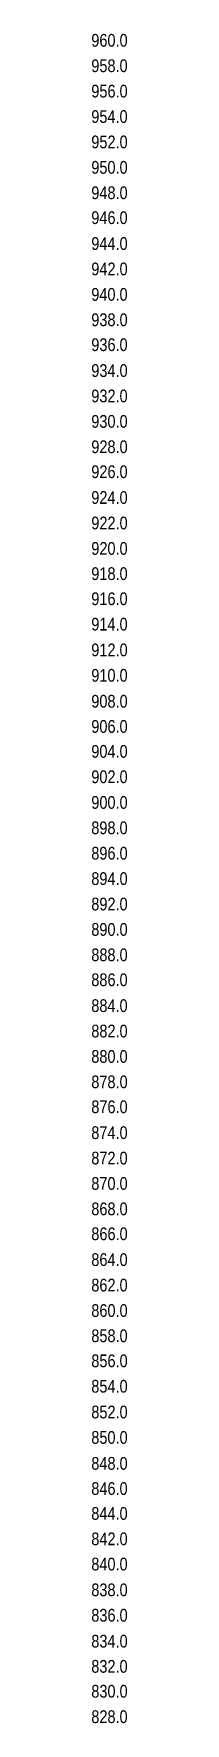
# Model space of a CAD drawing. Extents: x 406232 to 435383, y 6039561 to 6052989.
# Drawn here: x 425641 to 425668, y 6048314 to 6049644 of the extents above; entities that cross this region are included whole.
import ezdxf
from ezdxf.enums import TextEntityAlignment as Align

# ---------------------------------------------------------------- set-up
doc = ezdxf.new("R2010")
doc.units = 0
doc.header["$LTSCALE"] = 5
doc.layers.add('S-T7', color=7, linetype='Continuous')
doc.styles.add('80', font='ARIALN.TTF', dxfattribs={"height": 10})

msp = doc.modelspace()

# ---------------------------------------------------------------- texts
at = {"layer": 'S-T7', "style": '80'}
for s, p in [('960.0', (425668.855, 6049638.78)), ('958.0', (425668.855, 6049618.789)), ('956.0', (425668.855, 6049598.799)), ('954.0', (425668.855, 6049578.808)), ('952.0', (425668.855, 6049558.817)), ('950.0', (425668.855, 6049538.826)), ('948.0', (425668.855, 6049518.835)), ('946.0', (425668.855, 6049499.217)), ('944.0', (425668.855, 6049478.853)), ('942.0', (425668.855, 6049458.862)), ('940.0', (425668.855, 6049438.872)), ('938.0', (425668.855, 6049418.881)), ('936.0', (425668.855, 6049399.263)), ('934.0', (425668.855, 6049378.899)), ('932.0', (425668.855, 6049358.908)), ('930.0', (425668.855, 6049338.917)), ('928.0', (425668.855, 6049318.926)), ('926.0', (425668.855, 6049299.308)), ('924.0', (425668.855, 6049278.99)), ('922.0', (425668.855, 6049258.94)), ('920.0', (425668.855, 6049238.931)), ('918.0', (425668.855, 6049219.081)), ('916.0', (425668.855, 6049199.344)), ('914.0', (425668.855, 6049179.33)), ('912.0', (425668.855, 6049159.061)), ('910.0', (425668.855, 6049139.07)), ('908.0', (425668.855, 6049118.651)), ('906.0', (425668.855, 6049098.847)), ('904.0', (425668.855, 6049079.236)), ('902.0', (425668.855, 6049059.245)), ('900.0', (425668.855, 6049039.054)), ('898.0', (425668.855, 6049019.063)), ('896.0', (425668.855, 6048999.072)), ('894.0', (425668.855, 6048979.081)), ('892.0', (425668.855, 6048959.091)), ('890.0', (425668.855, 6048939.1)), ('888.0', (425668.855, 6048919.109)), ('886.0', (425668.855, 6048899.491)), ('884.0', (425668.855, 6048879.127)), ('882.0', (425668.855, 6048859.136)), ('880.0', (425668.855, 6048839.145)), ('878.0', (425668.855, 6048819.155)), ('876.0', (425668.855, 6048799.536)), ('874.0', (425668.855, 6048779.173)), ('872.0', (425668.855, 6048759.182)), ('870.0', (425668.855, 6048739.191)), ('868.0', (425668.855, 6048719.2)), ('866.0', (425668.855, 6048699.582)), ('864.0', (425668.855, 6048679.263)), ('862.0', (425668.855, 6048659.214)), ('860.0', (425668.855, 6048639.205)), ('858.0', (425668.855, 6048619.355)), ('856.0', (425668.855, 6048599.617)), ('854.0', (425668.855, 6048579.603)), ('852.0', (425668.855, 6048559.335)), ('850.0', (425668.855, 6048539.344)), ('848.0', (425668.855, 6048518.925)), ('846.0', (425668.855, 6048499.121)), ('844.0', (425668.855, 6048479.51)), ('842.0', (425668.855, 6048459.519)), ('840.0', (425668.855, 6048439.667)), ('838.0', (425668.855, 6048419.399)), ('836.0', (425668.855, 6048399.408)), ('834.0', (425668.855, 6048378.989)), ('832.0', (425668.855, 6048359.184)), ('830.0', (425668.855, 6048339.573)), ('828.0', (425668.855, 6048319.583))]:
    msp.add_text(s, height=9.9955, dxfattribs=at).set_placement(p, align=Align.MIDDLE_RIGHT)

doc.saveas('drawing.dxf')
